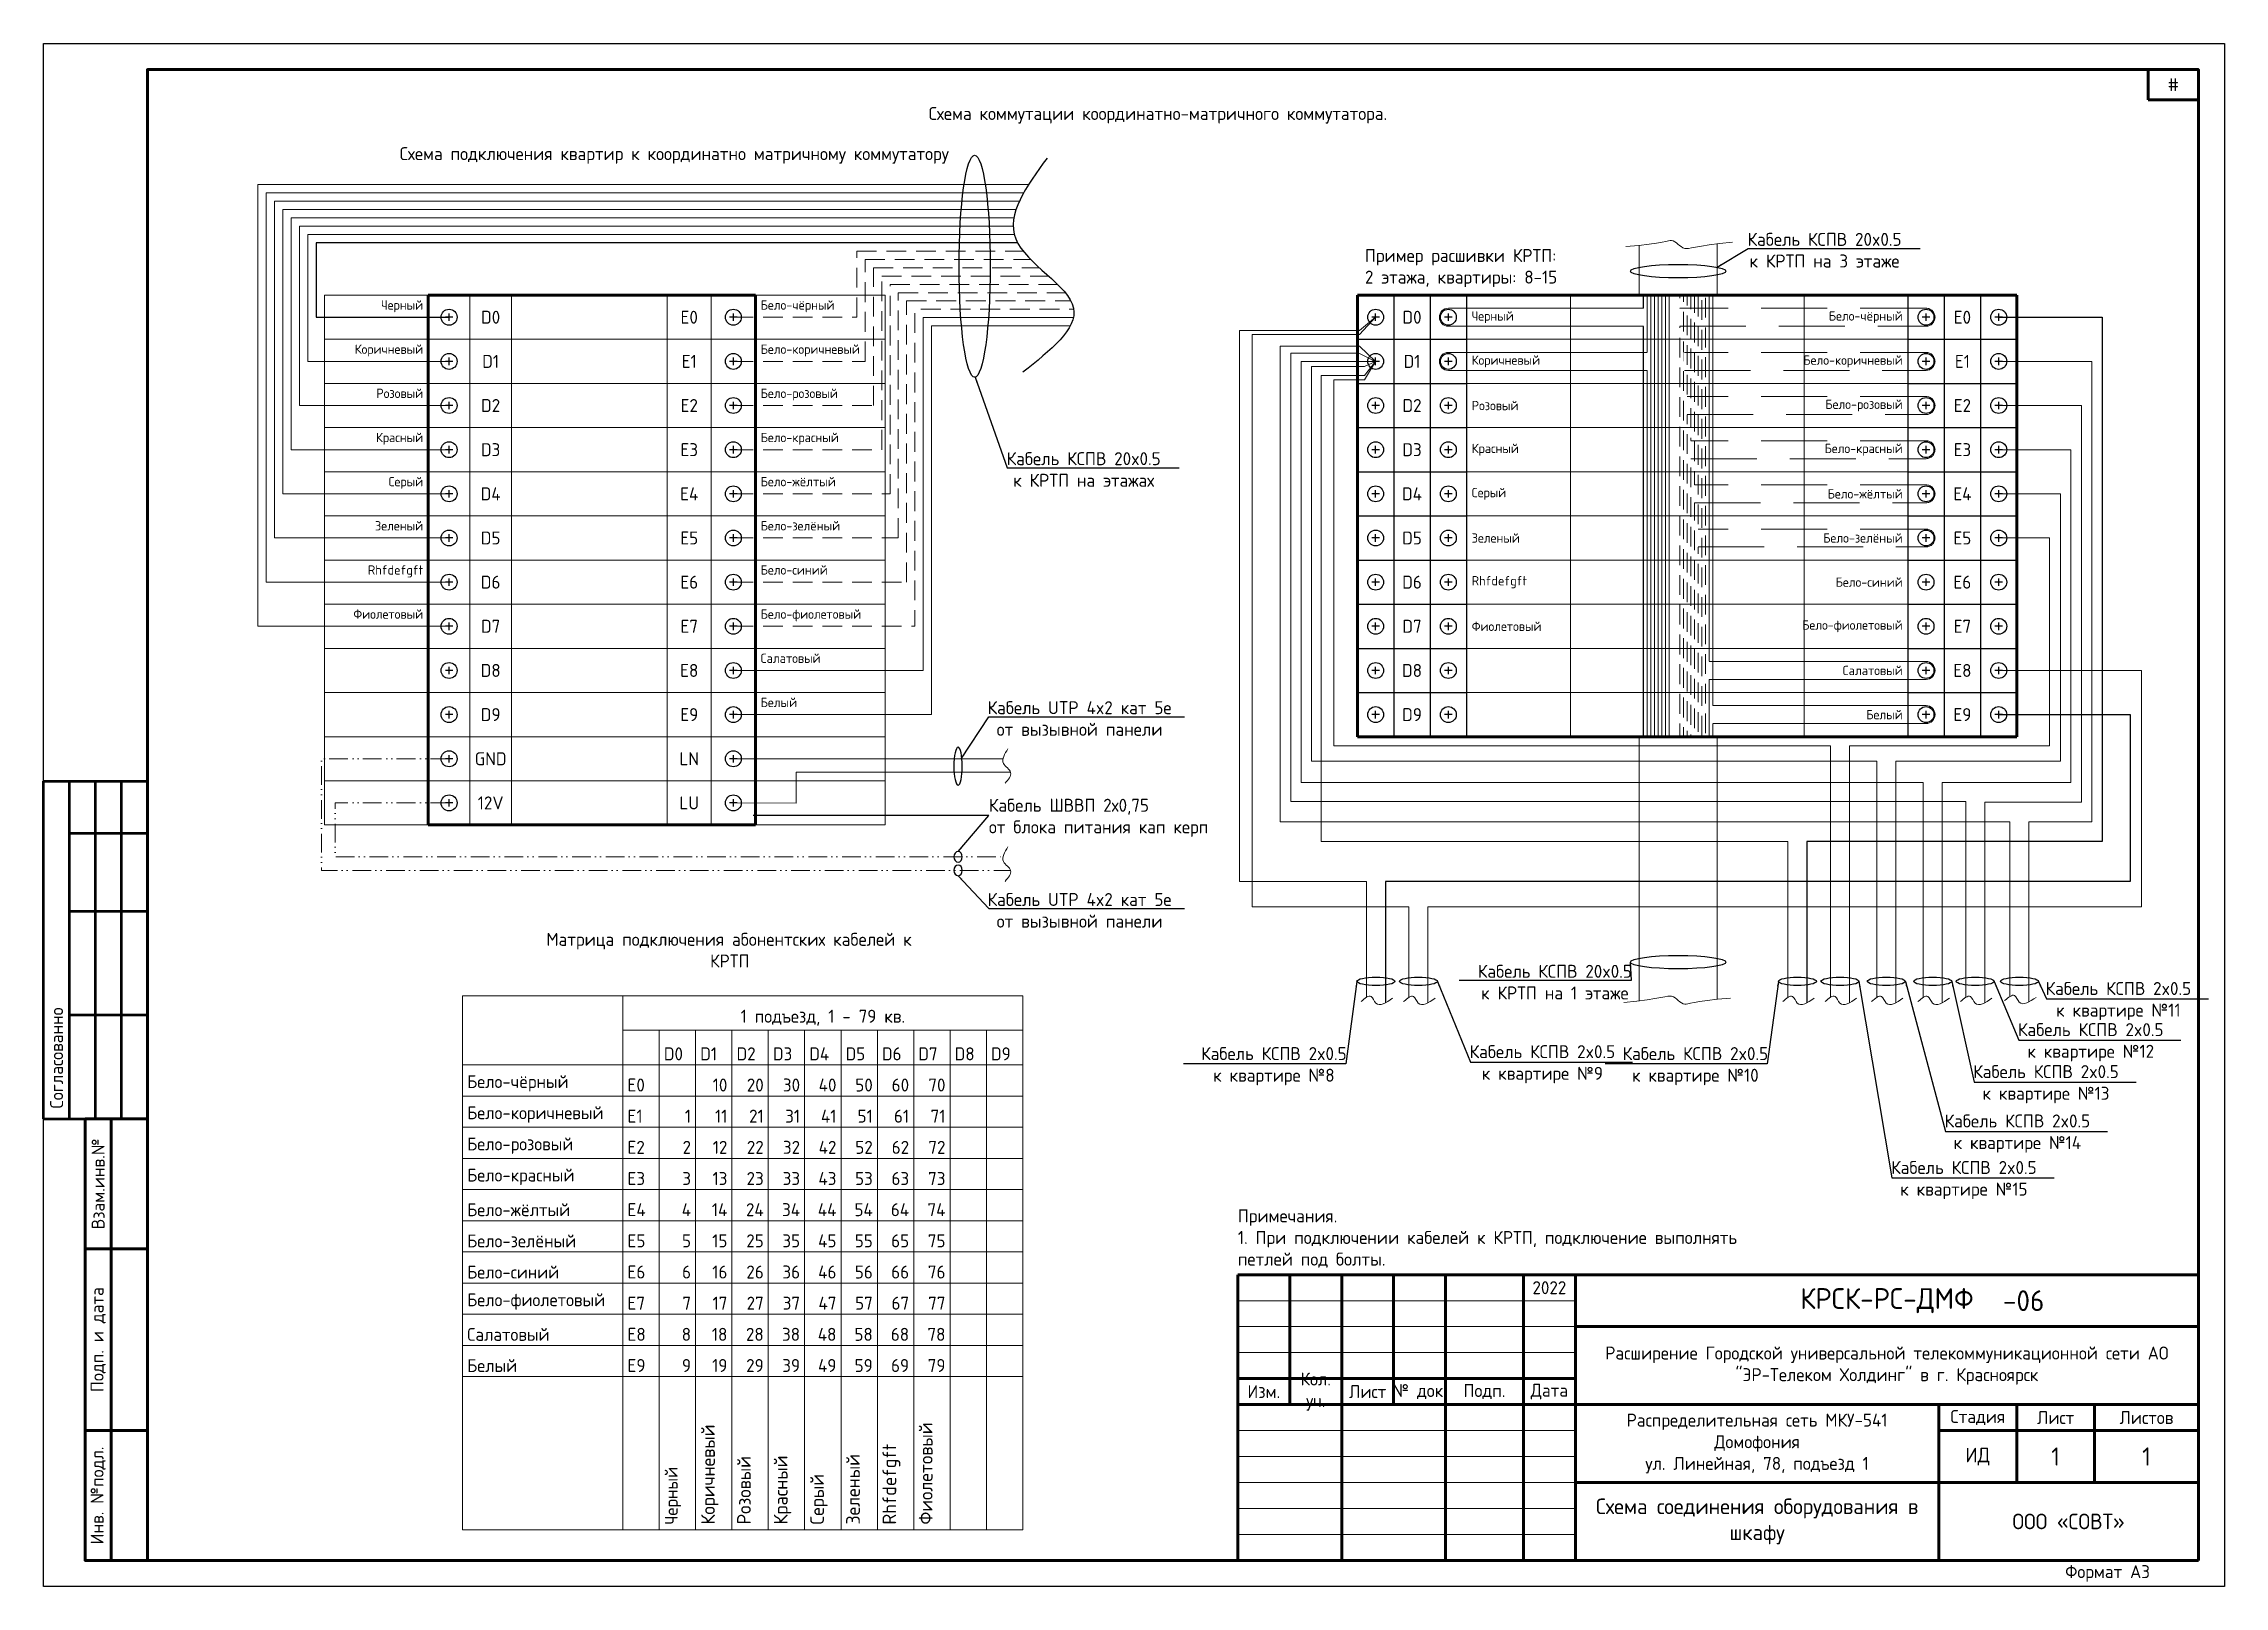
# Model space of a CAD drawing. Header units: millimetres. Extents: x -1818 to 2939, y -1518 to -220.
# Drawn here: x 2309.3 to 2729.3, y -516.9 to -219.9 of the extents above; entities that cross this region are included whole.
import ezdxf
from ezdxf import colors
from ezdxf.entities.mleader import LeaderData, LeaderLine
from ezdxf.math import Vec2, Vec3

# ---------------------------------------------------------------- set-up
doc = ezdxf.new("R2010")
doc.units = ezdxf.units.MM
doc.linetypes.add('ACAD_ISO12W100', pattern=[21, 12, -3, 0, -3, 0, -3])
doc.linetypes.add('штриховая', pattern=[19.05, 12.7, -6.35])
doc.layers.add('(034) Оформление_0', color=7, linetype='Continuous', lineweight=9)
for name, color, linetype in [('_', 7, 'Continuous'), ('Планы', 7, 'Continuous'), ('Текст и таблицы', 7, 'Continuous')]:
    doc.layers.add(name, color=color, linetype=linetype)
doc.layers.add('ВЭ', color=7, linetype='Continuous', plot=False)
doc.styles.get("Standard").update_dxf_attribs({"font": 'GOST Common.ttf'})

msp = doc.modelspace()

# ---------------------------------------------------------------- texts
at = {"layer": '(034) Оформление_0', "lineweight": 0, "char_height": 2.5}
for s, width, insert, attachment_point in [('Схема коммутации координатно-матричного коммутатора.', 265.6966, (2523.89, -232.11), 2), ('Схема подключения квартир к координатно матричному коммутатору', 123.2092, (2377.86, -239.84), 1), ('\\pi3.40741;Матрица подключения абонентских кабелей к \\P\\pi34.93203;КРТП', 77.3641, (2402.7, -391.1), 1)]:
    msp.add_mtext_dynamic_manual_height_columns(s, width=width, gutter_width=23.82, heights=[0], dxfattribs=dict(at, insert=insert, attachment_point=attachment_point))
at = {"layer": '(034) Оформление_0', "lineweight": 0, "insert": (2539.28, -455.56), "char_height": 2.5, "width": 103.6452, "attachment_point": 7}
msp.add_mtext('Примечания.\\P1. При подключении кабелей к КРТП, подключение выполнять петлей под болты.', dxfattribs=at)
at = {"layer": '(034) Оформление_0'}
for s, insert, char_height, width, attachment_point in [('-06', (2686.63, -461.91), 4, 48.846, 4), ('1', (2714.28, -491.91), 3.5, 20, 5), ('Схема соединения оборудования в шкафу', (2639.28, -504.41), 3, 70, 5)]:
    msp.add_mtext(s, dxfattribs=dict(at, insert=insert, char_height=char_height, width=width, attachment_point=attachment_point))

# ---------------------------------------------------------------- blocks, each defined once
blk = doc.blocks.new('*T272')
at = {"layer": '(034) Оформление_0', "lineweight": 60, "transparency": 16777216}
for p, q in [((0, 0), (185, 0)), ((0, 0), (0, -55)), ((10, 0), (10, -25)), ((20, 0), (20, -55)), ((30, 0), (30, -25)), ((40, 0), (40, -55)), ((55, 0), (55, -55)), ((65, 0), (65, -55)), ((185, 0), (185, -55)), ((65, -10), (185, -10)), ((0, -20), (65, -20)), ((0, -25), (185, -25)), ((135, -25), (135, -55)), ((150, -25), (150, -40)), ((165, -25), (165, -40)), ((135, -30), (185, -30)), ((65, -40), (185, -40)), ((0, -55), (185, -55))]:
    blk.add_line(p, q, dxfattribs=at)
at = {"layer": '(034) Оформление_0', "transparency": 16777216}
for p, q in [((0, -5), (65, -5)), ((0, -10), (65, -10)), ((0, -15), (65, -15)), ((0, -30), (65, -30)), ((0, -35), (65, -35)), ((0, -40), (65, -40)), ((0, -45), (65, -45)), ((0, -50), (65, -50))]:
    blk.add_line(p, q, dxfattribs=at)
at = {"layer": '(034) Оформление_0', "color": 0, "lineweight": 60, "transparency": 16777216, "attachment_point": 5}
for s, insert, char_height, width in [('2022', (60, -2.5), 2.5, 10), ('{\\fGOST Common|b0|i0|c0;КРСК-РС-ДМФ', (125, -5), 4, 120), ('{\\fGOST Common|b0|i0|c0;Расширение Городской универсальной телекоммуникационной сети АО "ЭР-Телеком Холдинг" в г. Красноярск', (125, -17.5), 2.5, 120), ('Кол. уч.', (15, -22.5), 2.5, 10), ('Дата', (60, -22.5), 2.5, 10), ('Изм.', (5, -22.5), 2.5, 10), ('Лист', (25, -22.5), 2.5, 10), ('№ док.', (35, -22.5), 2.5, 10), ('Подп.', (47.5, -22.5), 2.5, 15), ('{\\fGOST Common|b0|i0|c0;Распределительная сеть МКУ-541^JДомофония^Jул. Линейная, 78, подъезд 1', (100, -32.5), 2.5, 70), ('Стадия', (142.5, -27.5), 2.5, 15), ('Лист', (157.5, -27.5), 2.5, 15), ('Листов', (175, -27.5), 2.5, 20), ('ИД', (142.5, -35), 2.822, 15), ('1', (157.5, -35), 3.5, 15), ('{\\fGOST Common|b0|i0|c0;ООО «СОВТ»', (160, -47.5), 3, 50)]:
    blk.add_mtext(s, dxfattribs=dict(at, insert=insert, char_height=char_height, width=width))
blk = doc.blocks.new('*U271')
blk.add_blockref('*T272', (-185, 55))
blk = doc.blocks.new('*T209')
at = {"layer": '(034) Оформление_0', "color": 0, "lineweight": 50, "transparency": 16777216}
for p, q in [((0, 0), (0, 65)), ((0, 65), (20, 65)), ((5, 0), (5, 65)), ((10, 0), (10, 65)), ((15, 0), (15, 65)), ((20, 0), (20, 65)), ((5, 55), (20, 55)), ((5, 40), (20, 40)), ((5, 20), (20, 20)), ((0, 0), (20, 0))]:
    blk.add_line(p, q, dxfattribs=at)
at = {"layer": '(034) Оформление_0', "color": 0, "transparency": 16777216, "insert": (2.5, 2), "char_height": 2.5, "width": 61, "attachment_point": 4, "rotation": 90}
blk.add_mtext('Согласованно', dxfattribs=at)
blk = doc.blocks.new('*T210')
at = {"lineweight": 60, "transparency": 16777216}
for p, q in [((0, 0), (9.69, 0)), ((0, 0), (0, -5.814)), ((9.69, 0), (9.69, -5.814)), ((0, -5.814), (9.69, -5.814))]:
    blk.add_line(p, q, dxfattribs=at)
at = {"color": 0, "transparency": 16777216, "insert": (4.845, -2.907), "char_height": 2.5, "width": 9.69, "attachment_point": 5}
blk.add_mtext('#', dxfattribs=at)
blk = doc.blocks.new('*U208')
at = {"layer": '(034) Оформление_0', "lineweight": 60}
for p, q in [((13, 5), (13, 90)), ((20, 65), (8, 65)), ((20, 30), (8, 30))]:
    blk.add_line(p, q, dxfattribs=at)
at = {"layer": '(034) Оформление_0'}
blk.add_lwpolyline([(420, 297), (0, 297), (0, 0), (420, 0)], close=True, dxfattribs=at)
at = {"layer": '(034) Оформление_0', "lineweight": 60}
for points in [[(415, 5), (415, 292), (20, 292), (20, 5)], [(20, 90), (8, 90), (8, 5), (20, 5)]]:
    blk.add_lwpolyline(points, close=True, dxfattribs=at)
for name, p in [('*T210', (405.31, 292)), ('*T209', (0, 90)), ('*U271', (415, 5))]:
    blk.add_blockref(name, p)
at = {"layer": '(034) Оформление_0', "char_height": 2.5, "attachment_point": 5, "rotation": 90}
for s, insert in [('Взам.инв.№', (10.5, 77.5)), ('Подп. и дата', (10.5, 47.5)), ('Инв. №подл.', (10.5, 17.5))]:
    blk.add_mtext(s, dxfattribs=dict(at, insert=insert))
at = {"insert": (397.5, 2.5), "char_height": 2.5, "width": 35, "attachment_point": 5}
blk.add_mtext('Формат А3', dxfattribs=at)
blk = doc.blocks.new('Клема')
at = {"layer": 'Текст и таблицы'}
for p, q in [((0.72, 0), (-0.72, 0)), ((0, -0.72), (0, 0.72))]:
    blk.add_line(p, q, dxfattribs=at)
blk.add_circle((0, 0), 1.53, dxfattribs=at)
blk = doc.blocks.new('*T277')
at = {"layer": '(034) Оформление_0', "lineweight": 60, "transparency": 16777216}
for p, q in [((20, 0), (83, 0)), ((20, 0), (20, -102)), ((83, 0), (83, -102)), ((20, -102), (83, -102))]:
    blk.add_line(p, q, dxfattribs=at)
at = {"layer": '(034) Оформление_0', "lineweight": 9, "transparency": 16777216}
for p, q in [((28, 0), (28, -102)), ((36, 0), (36, -102)), ((66, 0), (66, -102)), ((74.5, 0), (74.5, -102)), ((20, -8.5), (83, -8.5)), ((20, -17), (83, -17)), ((20, -25.5), (83, -25.5)), ((20, -34), (83, -34)), ((20, -42.5), (83, -42.5)), ((20, -51), (83, -51)), ((20, -59.5), (83, -59.5)), ((20, -68), (83, -68)), ((20, -76.5), (83, -76.5)), ((20, -85), (83, -85)), ((20, -93.5), (83, -93.5))]:
    blk.add_line(p, q, dxfattribs=at)
at = {"layer": 'Defpoints', "color": 8, "linetype": 'ByBlock', "lineweight": 0, "transparency": 16777216}
for p, q in [((0, 0), (20, 0)), ((0, 0), (0, -102)), ((83, 0), (108, 0)), ((108, 0), (108, -102)), ((0, -8.5), (20, -8.5)), ((83, -8.5), (108, -8.5)), ((0, -17), (20, -17)), ((83, -17), (108, -17)), ((0, -25.5), (20, -25.5)), ((83, -25.5), (108, -25.5)), ((0, -34), (20, -34)), ((83, -34), (108, -34)), ((0, -42.5), (20, -42.5)), ((83, -42.5), (108, -42.5)), ((0, -51), (20, -51)), ((83, -51), (108, -51)), ((0, -59.5), (20, -59.5)), ((83, -59.5), (108, -59.5)), ((0, -68), (20, -68)), ((83, -68), (108, -68)), ((0, -76.5), (20, -76.5)), ((83, -76.5), (108, -76.5)), ((0, -85), (20, -85)), ((83, -85), (108, -85)), ((0, -93.5), (20, -93.5)), ((83, -93.5), (108, -93.5)), ((0, -102), (20, -102)), ((83, -102), (108, -102))]:
    blk.add_line(p, q, dxfattribs=at)
at = {"layer": '(034) Оформление_0', "color": 0, "transparency": 16777216}
for p in [(24, -4.25), (78.75, -4.25), (24, -12.75), (78.75, -12.75), (24, -21.25), (78.75, -21.25), (24, -29.75), (78.75, -29.75), (24, -38.25), (78.75, -38.25), (24, -46.75), (78.75, -46.75), (24, -55.25), (78.75, -55.25), (24, -63.75), (78.75, -63.75), (24, -72.25), (78.75, -72.25), (24, -80.75), (78.75, -80.75), (24, -89.25), (78.75, -89.25), (24, -97.75), (78.75, -97.75)]:
    blk.add_blockref('Клема', p, dxfattribs=at)
for s, insert, char_height, width, attachment_point in [('{\\fGOST Common|b0|i0|c0;Черный', (19, -1), 1.8, 18, 3), ('D0', (32, -4.25), 2.5, 8, 5), ('E0', (70.25, -4.25), 2.5, 8.5, 5), ('{\\fGOST Common|b0|i0|c0;Бело-чёрный', (84, -1), 1.8, 23, 1), ('{\\fGOST Common|b0|i0|c0;Коричневый', (19, -9.5), 1.8, 18, 3), ('D1', (32, -12.75), 2.5, 8, 5), ('E1', (70.25, -12.75), 2.5, 8.5, 5), ('{\\fGOST Common|b0|i0|c0;Бело-коричневый', (84, -9.5), 1.8, 23, 1), ('{\\fGOST Common|b0|i0|c0;Розовый', (19, -18), 1.8, 18, 3), ('D2', (32, -21.25), 2.5, 8, 5), ('E2', (70.25, -21.25), 2.5, 8.5, 5), ('{\\fGOST Common|b0|i0|c0;Бело-розовый', (84, -18), 1.8, 23, 1), ('{\\fGOST Common|b0|i0|c0;Красный', (19, -26.5), 1.8, 18, 3), ('D3', (32, -29.75), 2.5, 8, 5), ('E3', (70.25, -29.75), 2.5, 8.5, 5), ('{\\fGOST Common|b0|i0|c0;Бело-красный', (84, -26.5), 1.8, 23, 1), ('{\\fGOST Common|b0|i0|c0;Серый', (19, -35), 1.8, 18, 3), ('D4', (32, -38.25), 2.5, 8, 5), ('E4', (70.25, -38.25), 2.5, 8.5, 5), ('{\\fGOST Common|b0|i0|c0;Бело-жёлтый', (84, -35), 1.8, 23, 1), ('{\\fGOST Common|b0|i0|c0;Зеленый', (19, -43.5), 1.8, 18, 3), ('D5', (32, -46.75), 2.5, 8, 5), ('E5', (70.25, -46.75), 2.5, 8.5, 5), ('{\\fGOST Common|b0|i0|c0;Бело-зелёный', (84, -43.5), 1.8, 23, 1), ('{\\fGOST Common|b0|i0|c0;Rhfdefgft', (19, -52), 1.8, 18, 3), ('D6', (32, -55.25), 2.5, 8, 5), ('E6', (70.25, -55.25), 2.5, 8.5, 5), ('{\\fGOST Common|b0|i0|c0;Бело-синий', (84, -52), 1.8, 23, 1), ('{\\fGOST Common|b0|i0|c0;Фиолетовый', (19, -60.5), 1.8, 18, 3), ('D7', (32, -63.75), 2.5, 8, 5), ('E7', (70.25, -63.75), 2.5, 8.5, 5), ('{\\fGOST Common|b0|i0|c0;Бело-фиолетовый', (84, -60.5), 1.8, 23, 1), ('{\\fGOST Common|b0|i0|c0;', (19, -69), 1.8, 18, 3), ('D8', (32, -72.25), 2.5, 8, 5), ('E8', (70.25, -72.25), 2.5, 8.5, 5), ('{\\fGOST Common|b0|i0|c0;Салатовый', (84, -69), 1.8, 23, 1), ('{\\fGOST Common|b0|i0|c0;', (19, -77.5), 1.8, 18, 3), ('D9', (32, -80.75), 2.5, 8, 5), ('E9', (70.25, -80.75), 2.5, 8.5, 5), ('{\\fGOST Common|b0|i0|c0;Белый', (84, -77.5), 1.8, 23, 1), ('GND', (32, -89.25), 2.5, 8, 5), ('LN', (70.25, -89.25), 2.5, 8.5, 5), ('12V', (32, -97.75), 2.5, 8, 5), ('LU', (70.25, -97.75), 2.5, 8.5, 5)]:
    blk.add_mtext(s, dxfattribs=dict(at, insert=insert, char_height=char_height, width=width, attachment_point=attachment_point))
blk = doc.blocks.new('*T278')
at = {"layer": '(034) Оформление_0', "lineweight": 9, "transparency": 16777216}
for p, q in [((0, 0), (30.87, 0)), ((0, 0), (0, -102.8)), ((107.87, 0), (107.87, -102.8)), ((30.87, -6.65), (30.87, -13.3)), ((37.87, -6.65), (107.87, -6.65)), ((51.87, -6.65), (51.87, -102.8)), ((58.87, -6.65), (58.87, -102.8)), ((65.87, -6.65), (65.87, -102.8)), ((72.87, -6.65), (72.87, -102.8)), ((79.87, -6.65), (79.87, -102.8)), ((86.87, -6.65), (86.87, -102.8)), ((93.87, -6.65), (93.87, -102.8)), ((100.87, -6.65), (100.87, -102.8)), ((0, -13.3), (30.87, -13.3)), ((37.87, -13.3), (107.87, -13.3)), ((44.87, -13.3), (44.87, -102.8)), ((0, -19.3), (30.87, -19.3)), ((93.87, -19.3), (107.87, -19.3)), ((0, -25.3), (37.87, -25.3)), ((93.87, -25.3), (107.87, -25.3)), ((0, -31.3), (30.87, -31.3)), ((93.87, -31.3), (107.87, -31.3)), ((0, -37.3), (37.87, -37.3)), ((93.87, -37.3), (107.87, -37.3)), ((0, -43.3), (30.87, -43.3)), ((93.87, -43.3), (107.87, -43.3)), ((0, -49.3), (37.87, -49.3)), ((93.87, -49.3), (107.87, -49.3)), ((0, -55.3), (30.87, -55.3)), ((93.87, -55.3), (107.87, -55.3)), ((0, -61.3), (37.87, -61.3)), ((93.87, -61.3), (107.87, -61.3)), ((0, -67.3), (30.87, -67.3)), ((93.87, -67.3), (107.87, -67.3)), ((0, -73.3), (44.87, -73.3)), ((30.87, -73.3), (30.87, -102.8)), ((37.87, -73.3), (37.87, -102.8)), ((93.87, -73.3), (107.87, -73.3)), ((0, -102.8), (107.87, -102.8))]:
    blk.add_line(p, q, dxfattribs=at)
at = {"layer": '(034) Оформление_0', "lineweight": 15, "transparency": 16777216}
for p, q in [((30.87, 0), (107.87, 0)), ((30.87, 0), (30.87, -6.65)), ((30.87, -6.65), (37.87, -6.65)), ((37.87, -6.65), (37.87, -73.3)), ((44.87, -6.65), (44.87, -13.3)), ((30.87, -13.3), (37.87, -13.3)), ((30.87, -13.3), (30.87, -73.3)), ((30.87, -19.3), (93.87, -19.3)), ((37.87, -25.3), (93.87, -25.3)), ((30.87, -31.3), (93.87, -31.3)), ((37.87, -37.3), (93.87, -37.3)), ((30.87, -43.3), (93.87, -43.3)), ((37.87, -49.3), (93.87, -49.3)), ((30.87, -55.3), (93.87, -55.3)), ((37.87, -61.3), (93.87, -61.3)), ((30.87, -67.3), (93.87, -67.3)), ((44.87, -73.3), (93.87, -73.3))]:
    blk.add_line(p, q, dxfattribs=at)
at = {"layer": '(034) Оформление_0', "transparency": 16777216, "char_height": 2.5}
for s, insert, width, attachment_point in [('1 подъезд, 1 - 79 кв.', (69.37, -5.77), 75.2452, 8), ('D0', (38.75, -12.43), 5.2452, 7), ('D1', (45.75, -12.43), 5.2452, 7), ('D2', (52.75, -12.43), 5.2452, 7), ('D3', (59.75, -12.43), 5.2452, 7), ('D4', (66.75, -12.43), 5.2452, 7), ('D5', (73.75, -12.43), 5.2452, 7), ('D6', (80.75, -12.43), 5.2452, 7), ('D7', (87.75, -12.43), 5.2452, 7), ('D8', (94.75, -12.43), 5.2452, 7), ('D9', (101.75, -12.43), 5.2452, 7), ('E0', (31.75, -18.43), 5.2452, 7), ('10', (50.99, -18.43), 5.2452, 9), ('20', (57.99, -18.43), 5.2452, 9), ('30', (64.99, -18.43), 5.2452, 9), ('40', (71.99, -18.43), 5.2452, 9), ('50', (78.99, -18.43), 5.2452, 9), ('60', (85.99, -18.43), 5.2452, 9), ('70', (92.99, -18.43), 5.2452, 9), ('E1', (31.75, -24.43), 5.2452, 7), ('1', (43.99, -24.43), 5.2452, 9), ('11', (50.99, -24.43), 5.2452, 9), ('21', (57.99, -24.43), 5.2452, 9), ('31', (64.99, -24.43), 5.2452, 9), ('41', (71.99, -24.43), 5.2452, 9), ('51', (78.99, -24.43), 5.2452, 9), ('61', (85.99, -24.43), 5.2452, 9), ('71', (92.99, -24.43), 5.2452, 9), ('E2', (31.75, -30.43), 5.2452, 7), ('2', (43.99, -30.43), 5.2452, 9), ('12', (50.99, -30.43), 5.2452, 9), ('22', (57.99, -30.43), 5.2452, 9), ('32', (64.99, -30.43), 5.2452, 9), ('42', (71.99, -30.43), 5.2452, 9), ('52', (78.99, -30.43), 5.2452, 9), ('62', (85.99, -30.43), 5.2452, 9), ('72', (92.99, -30.43), 5.2452, 9), ('E3', (31.75, -36.43), 5.2452, 7), ('3', (43.99, -36.43), 5.2452, 9), ('13', (50.99, -36.43), 5.2452, 9), ('23', (57.99, -36.43), 5.2452, 9), ('33', (64.99, -36.43), 5.2452, 9), ('43', (71.99, -36.43), 5.2452, 9), ('53', (78.99, -36.43), 5.2452, 9), ('63', (85.99, -36.43), 5.2452, 9), ('73', (92.99, -36.43), 5.2452, 9), ('E4', (31.75, -42.43), 5.2452, 7), ('4', (43.99, -42.43), 5.2452, 9), ('14', (50.99, -42.43), 5.2452, 9), ('24', (57.99, -42.43), 5.2452, 9), ('34', (64.99, -42.43), 5.2452, 9), ('44', (71.99, -42.43), 5.2452, 9), ('54', (78.99, -42.43), 5.2452, 9), ('64', (85.99, -42.43), 5.2452, 9), ('74', (92.99, -42.43), 5.2452, 9), ('E5', (31.75, -48.43), 5.2452, 7), ('5', (43.99, -48.43), 5.2452, 9), ('15', (50.99, -48.43), 5.2452, 9), ('25', (57.99, -48.43), 5.2452, 9), ('35', (64.99, -48.43), 5.2452, 9), ('45', (71.99, -48.43), 5.2452, 9), ('55', (78.99, -48.43), 5.2452, 9), ('65', (85.99, -48.43), 5.2452, 9), ('75', (92.99, -48.43), 5.2452, 9), ('E6', (31.75, -54.43), 5.2452, 7), ('6', (43.99, -54.43), 5.2452, 9), ('16', (50.99, -54.43), 5.2452, 9), ('26', (57.99, -54.43), 5.2452, 9), ('36', (64.99, -54.43), 5.2452, 9), ('46', (71.99, -54.43), 5.2452, 9), ('56', (78.99, -54.43), 5.2452, 9), ('66', (85.99, -54.43), 5.2452, 9), ('76', (92.99, -54.43), 5.2452, 9), ('E7', (31.75, -60.43), 5.2452, 7), ('7', (43.99, -60.43), 5.2452, 9), ('17', (50.99, -60.43), 5.2452, 9), ('27', (57.99, -60.43), 5.2452, 9), ('37', (64.99, -60.43), 5.2452, 9), ('47', (71.99, -60.43), 5.2452, 9), ('57', (78.99, -60.43), 5.2452, 9), ('67', (85.99, -60.43), 5.2452, 9), ('77', (92.99, -60.43), 5.2452, 9), ('E8', (31.75, -66.43), 5.2452, 7), ('8', (43.99, -66.43), 5.2452, 9), ('18', (50.99, -66.43), 5.2452, 9), ('28', (57.99, -66.43), 5.2452, 9), ('38', (64.99, -66.43), 5.2452, 9), ('48', (71.99, -66.43), 5.2452, 9), ('58', (78.99, -66.43), 5.2452, 9), ('68', (85.99, -66.43), 5.2452, 9), ('78', (92.99, -66.43), 5.2452, 9), ('E9', (31.75, -72.43), 5.2452, 7), ('9', (43.99, -72.43), 5.2452, 9), ('19', (50.99, -72.43), 5.2452, 9), ('29', (57.99, -72.43), 5.2452, 9), ('39', (64.99, -72.43), 5.2452, 9), ('49', (71.99, -72.43), 5.2452, 9), ('59', (78.99, -72.43), 5.2452, 9), ('69', (85.99, -72.43), 5.2452, 9), ('79', (92.99, -72.43), 5.2452, 9)]:
    blk.add_mtext(s, dxfattribs=dict(at, insert=insert, width=width, attachment_point=attachment_point))
at = {"layer": '(034) Оформление_0', "color": 0, "transparency": 16777216, "char_height": 2.4694, "width": 29.1168, "attachment_point": 7}
for s, insert in [('{\\fGOST Common|b0|i0|c0;Бело-чёрный', (0.88, -18.43)), ('{\\fGOST Common|b0|i0|c0;Бело-коричневый', (0.88, -24.43)), ('{\\fGOST Common|b0|i0|c0;Бело-розовый', (0.88, -30.43)), ('{\\fGOST Common|b0|i0|c0;Бело-красный', (0.88, -36.43)), ('{\\fGOST Common|b0|i0|c0;Бело-жёлтый', (0.88, -42.43)), ('{\\fGOST Common|b0|i0|c0;Бело-зелёный', (0.88, -48.43)), ('{\\fGOST Common|b0|i0|c0;Бело-синий', (0.88, -54.43)), ('{\\fGOST Common|b0|i0|c0;Бело-фиолетовый', (0.88, -60.43)), ('{\\fGOST Common|b0|i0|c0;Салатовый', (0.88, -66.43)), ('{\\fGOST Common|b0|i0|c0;Белый', (0.88, -72.43))]:
    blk.add_mtext(s, dxfattribs=dict(at, insert=insert))
at = {"layer": '(034) Оформление_0', "color": 0, "transparency": 16777216, "width": 27.5016, "attachment_point": 7, "rotation": 90}
for s, insert, char_height in [('{\\fGOST Common|b0|i0|c0;Коричневый', (49.29, -101.8), 2.6323), ('{\\fGOST Common|b0|i0|c0;Фиолетовый', (90.5, -101.8), 2.6323), ('{\\fGOST Common|b0|i0|c0;Rhfdefgft', (84.29, -101.8), 2.6323), ('{\\fGOST Common|b0|i0|c0;Черный', (42.08, -101.8), 2.4694), ('{\\fGOST Common|b0|i0|c0;Розовый', (55.5, -101.8), 2.6323), ('{\\fGOST Common|b0|i0|c0;Красный', (63.29, -101.8), 2.6323), ('{\\fGOST Common|b0|i0|c0;Серый', (70.29, -101.8), 2.6323), ('{\\fGOST Common|b0|i0|c0;Зеленый', (76.5, -101.8), 2.6323), ('{\\fGOST Common|b0|i0|c0;', (97.5, -101.8), 2.6323), ('{\\fGOST Common|b0|i0|c0;', (104.5, -101.8), 2.6323)]:
    blk.add_mtext(s, dxfattribs=dict(at, insert=insert, char_height=char_height))
blk = doc.blocks.new('*U157')
blk.add_wipeout([(-46.28, 1.73), (-46.77, 1.73), (-46.77, -1.73), (-46.28, -1.73)])
at = {"layer": '(034) Оформление_0', "color": 0, "linetype": 'ByBlock', "lineweight": -2}
blk.add_lwpolyline([(-46.52, -1.73), (0, -1.73, 1), (0, 1.73), (-46.52, 1.73)], format="xyb", dxfattribs=at)
blk = doc.blocks.new('*U224')
blk.add_wipeout([(-45.75, 1.73), (-46.23, 1.73), (-46.23, -1.73), (-45.75, -1.73)])
at = {"layer": '(034) Оформление_0', "color": 0, "linetype": 'ByBlock', "lineweight": -2}
blk.add_lwpolyline([(-45.99, -1.73), (0, -1.73, 1), (0, 1.73), (-45.99, 1.73)], format="xyb", dxfattribs=at)
blk = doc.blocks.new('*U225')
blk.add_wipeout([(-45.05, 1.73), (-45.53, 1.73), (-45.53, -1.73), (-45.05, -1.73)])
at = {"layer": '(034) Оформление_0', "color": 0, "linetype": 'ByBlock', "lineweight": -2}
blk.add_lwpolyline([(-45.29, -1.73), (0, -1.73, 1), (0, 1.73), (-45.29, 1.73)], format="xyb", dxfattribs=at)
blk = doc.blocks.new('*U226')
blk.add_wipeout([(-44.35, 1.73), (-44.83, 1.73), (-44.83, -1.73), (-44.35, -1.73)])
at = {"layer": '(034) Оформление_0', "color": 0, "linetype": 'ByBlock', "lineweight": -2}
blk.add_lwpolyline([(-44.59, -1.73), (0, -1.73, 1), (0, 1.73), (-44.59, 1.73)], format="xyb", dxfattribs=at)
blk = doc.blocks.new('*U227')
blk.add_wipeout([(-43.64, 1.73), (-44.13, 1.73), (-44.13, -1.73), (-43.64, -1.73)])
at = {"layer": '(034) Оформление_0', "color": 0, "linetype": 'ByBlock', "lineweight": -2}
blk.add_lwpolyline([(-43.89, -1.73), (0, -1.73, 1), (0, 1.73), (-43.89, 1.73)], format="xyb", dxfattribs=at)
blk = doc.blocks.new('*U154')
blk.add_wipeout([(37.35, 1.73), (37.84, 1.73), (37.84, -1.73), (37.35, -1.73)])
at = {"layer": '(034) Оформление_0', "color": 0, "linetype": 'ByBlock', "lineweight": -2}
blk.add_lwpolyline([(37.6, -1.73), (0, -1.73, -1), (0, 1.73), (37.6, 1.73)], format="xyb", dxfattribs=at)
blk = doc.blocks.new('*T279')
at = {"layer": '(034) Оформление_0', "lineweight": 60, "transparency": 16777216}
for p, q in [((0, 0), (127, 0)), ((0, 0), (0, -85)), ((127, 0), (127, -85)), ((0, -85), (127, -85))]:
    blk.add_line(p, q, dxfattribs=at)
at = {"layer": '(034) Оформление_0', "lineweight": -2, "transparency": 16777216}
for p, q in [((7, 0), (7, -85)), ((14, 0), (14, -85)), ((21, 0), (21, -85)), ((106, 0), (106, -85)), ((113, 0), (113, -85)), ((120, 0), (120, -85)), ((0, -8.5), (21, -8.5)), ((106, -8.5), (127, -8.5)), ((0, -17), (21, -17)), ((106, -17), (127, -17)), ((0, -25.5), (21, -25.5)), ((106, -25.5), (127, -25.5)), ((0, -34), (21, -34)), ((106, -34), (127, -34)), ((0, -42.5), (21, -42.5)), ((106, -42.5), (127, -42.5)), ((0, -51), (21, -51)), ((106, -51), (127, -51)), ((0, -59.5), (21, -59.5)), ((106, -59.5), (127, -59.5)), ((0, -68), (21, -68)), ((106, -68), (127, -68)), ((0, -76.5), (21, -76.5)), ((106, -76.5), (127, -76.5))]:
    blk.add_line(p, q, dxfattribs=at)
at = {"layer": 'Defpoints', "color": 8, "linetype": 'ByBlock', "lineweight": 0, "transparency": 16777216}
for p, q in [((41, 0), (41, -85)), ((86, 0), (86, -85)), ((21, -8.5), (106, -8.5)), ((21, -17), (106, -17)), ((21, -25.5), (106, -25.5)), ((21, -34), (106, -34)), ((21, -42.5), (106, -42.5)), ((21, -51), (106, -51)), ((21, -59.5), (106, -59.5)), ((21, -68), (106, -68)), ((21, -76.5), (106, -76.5))]:
    blk.add_line(p, q, dxfattribs=at)
at = {"layer": '(034) Оформление_0', "color": 0, "transparency": 16777216}
for p in [(3.5, -4.25), (17.5, -4.25), (109.5, -4.25), (123.5, -4.25), (3.5, -12.75), (17.5, -12.75), (109.5, -12.75), (123.5, -12.75), (3.5, -21.25), (17.5, -21.25), (109.5, -21.25), (123.5, -21.25), (3.5, -29.75), (17.5, -29.75), (109.5, -29.75), (123.5, -29.75), (3.5, -38.25), (17.5, -38.25), (109.5, -38.25), (123.5, -38.25), (3.5, -46.75), (17.5, -46.75), (109.5, -46.75), (123.5, -46.75), (3.5, -55.25), (17.5, -55.25), (109.5, -55.25), (123.5, -55.25), (3.5, -63.75), (17.5, -63.75), (109.5, -63.75), (123.5, -63.75), (3.5, -72.25), (17.5, -72.25), (109.5, -72.25), (123.5, -72.25), (3.5, -80.75), (17.5, -80.75), (109.5, -80.75), (123.5, -80.75)]:
    blk.add_blockref('Клема', p, dxfattribs=at)
for s, insert, char_height, width, attachment_point in [('D0', (10.5, -4.25), 2.5, 7, 5), ('{\\fGOST Common|b0|i0|c0;Черный', (22, -4.25), 1.8, 18, 4), ('{\\fGOST Common|b0|i0|c0;Бело-чёрный', (105, -4.25), 1.8, 18, 6), ('E0', (116.5, -4.25), 2.5, 7, 5), ('D1', (10.5, -12.75), 2.5, 7, 5), ('{\\fGOST Common|b0|i0|c0;Коричневый', (22, -12.75), 1.8, 18, 4), ('{\\fGOST Common|b0|i0|c0;Бело-коричневый', (105, -12.75), 1.8, 18, 6), ('E1', (116.5, -12.75), 2.5, 7, 5), ('D2', (10.5, -21.25), 2.5, 7, 5), ('{\\fGOST Common|b0|i0|c0;Розовый', (22, -21.25), 1.8, 18, 4), ('{\\fGOST Common|b0|i0|c0;Бело-розовый', (105, -21.25), 1.8, 18, 6), ('E2', (116.5, -21.25), 2.5, 7, 5), ('D3', (10.5, -29.75), 2.5, 7, 5), ('{\\fGOST Common|b0|i0|c0;Красный', (22, -29.75), 1.8, 18, 4), ('{\\fGOST Common|b0|i0|c0;Бело-красный', (105, -29.75), 1.8, 18, 6), ('E3', (116.5, -29.75), 2.5, 7, 5), ('D4', (10.5, -38.25), 2.5, 7, 5), ('{\\fGOST Common|b0|i0|c0;Серый', (22, -38.25), 1.8, 18, 4), ('{\\fGOST Common|b0|i0|c0;Бело-жёлтый', (105, -38.25), 1.8, 18, 6), ('E4', (116.5, -38.25), 2.5, 7, 5), ('D5', (10.5, -46.75), 2.5, 7, 5), ('{\\fGOST Common|b0|i0|c0;Зеленый', (22, -46.75), 1.8, 18, 4), ('{\\fGOST Common|b0|i0|c0;Бело-зелёный', (105, -46.75), 1.8, 18, 6), ('E5', (116.5, -46.75), 2.5, 7, 5), ('D6', (10.5, -55.25), 2.5, 7, 5), ('{\\fGOST Common|b0|i0|c0;Rhfdefgft', (22, -55.25), 1.8, 18, 4), ('{\\fGOST Common|b0|i0|c0;Бело-синий', (105, -55.25), 1.8, 18, 6), ('E6', (116.5, -55.25), 2.5, 7, 5), ('D7', (10.5, -63.75), 2.5, 7, 5), ('{\\fGOST Common|b0|i0|c0;Фиолетовый', (22, -63.75), 1.8, 18, 4), ('{\\fGOST Common|b0|i0|c0;Бело-фиолетовый', (105, -63.75), 1.8, 18, 6), ('E7', (116.5, -63.75), 2.5, 7, 5), ('D8', (10.5, -72.25), 2.5, 7, 5), ('{\\fGOST Common|b0|i0|c0;Салатовый', (105, -72.25), 1.8, 18, 6), ('E8', (116.5, -72.25), 2.5, 7, 5), ('{\\fGOST Common|b0|i0|c0;', (22, -72.25), 1.8, 18, 4), ('D9', (10.5, -80.75), 2.5, 7, 5), ('E9', (116.5, -80.75), 2.5, 7, 5), ('{\\fGOST Common|b0|i0|c0;', (22, -80.75), 1.8, 18, 4), ('{\\fGOST Common|b0|i0|c0;Белый', (105, -80.75), 1.8, 18, 6)]:
    blk.add_mtext(s, dxfattribs=dict(at, insert=insert, char_height=char_height, width=width, attachment_point=attachment_point))
blk = doc.blocks.new('*U273')
blk.add_wipeout([(38.06, 1.73), (38.54, 1.73), (38.54, -1.73), (38.06, -1.73)])
at = {"layer": '(034) Оформление_0', "color": 0, "linetype": 'ByBlock', "lineweight": -2}
blk.add_lwpolyline([(38.3, -1.73), (0, -1.73, -1), (0, 1.73), (38.3, 1.73)], format="xyb", dxfattribs=at)
blk = doc.blocks.new('*U274')
blk.add_wipeout([(-47.15, 1.73), (-47.63, 1.73), (-47.63, -1.73), (-47.15, -1.73)])
at = {"layer": '(034) Оформление_0', "color": 0, "linetype": 'ByBlock', "lineweight": -2}
blk.add_lwpolyline([(-47.39, -1.73), (0, -1.73, 1), (0, 1.73), (-47.39, 1.73)], format="xyb", dxfattribs=at)
blk = doc.blocks.new('*U275')
blk.add_wipeout([(-41.54, 1.73), (-42.03, 1.73), (-42.03, -1.73), (-41.54, -1.73)])
at = {"layer": '(034) Оформление_0', "color": 0, "linetype": 'ByBlock', "lineweight": -2}
blk.add_lwpolyline([(-41.78, -1.73), (0, -1.73, 1), (0, 1.73), (-41.78, 1.73)], format="xyb", dxfattribs=at)
blk = doc.blocks.new('*U276')
blk.add_wipeout([(-40.84, 1.73), (-41.33, 1.73), (-41.33, -1.73), (-40.84, -1.73)])
at = {"layer": '(034) Оформление_0', "color": 0, "linetype": 'ByBlock', "lineweight": -2}
blk.add_lwpolyline([(-41.08, -1.73), (0, -1.73, 1), (0, 1.73), (-41.08, 1.73)], format="xyb", dxfattribs=at)

# ---------------------------------------------------------------- linework, layer by layer
for points in [[(2617.42, -353.33), (2617.42, -252.96), (2523.37, -252.96), (2496.86, -258.25), (2361.75, -258.25), (2361.75, -272.58), (2387.37, -272.58)], [(2685.82, -349.08), (2711.12, -349.08), (2711.12, -381.21), (2567.71, -381.21), (2567.71, -404.56)]]:
    msp.add_lwpolyline(points)
at = {"layer": '_', "color": 212, "linetype": 'Continuous', "lineweight": 0, "ltscale": 0.3}
for points in [[(2622.33, -353.33), (2622.33, -248.06), (2523.37, -248.06), (2498.96, -247.05), (2350.55, -247.05), (2350.55, -332.08), (2387.37, -332.08)], [(2630.74, -246.65), (2523.37, -246.65)]]:
    msp.add_lwpolyline(points, dxfattribs=at)
at = {"layer": '_', "color": 5, "linetype": 'Continuous', "lineweight": 0, "ltscale": 0.3}
for points in [[(2630.74, -247.35), (2523.37, -247.35)], [(2621.62, -353.33), (2621.62, -248.76), (2523.37, -248.76), (2498.01, -248.65), (2352.15, -248.65), (2352.15, -323.58), (2387.37, -323.58)]]:
    msp.add_lwpolyline(points, dxfattribs=at)
at = {"layer": '_', "color": 96, "lineweight": 0, "ltscale": 0.3}
msp.add_lwpolyline([(2620.92, -353.33), (2620.92, -249.46), (2523.37, -249.46), (2497.19, -250.25), (2353.75, -250.25), (2353.75, -315.08), (2387.37, -315.08)], dxfattribs=at)
at = {"layer": '_', "color": 253, "linetype": 'Continuous', "lineweight": 0, "ltscale": 0.3}
msp.add_lwpolyline([(2620.22, -353.33), (2620.22, -250.16), (2523.37, -250.16), (2496.56, -251.85), (2355.35, -251.85), (2355.35, -306.58), (2387.37, -306.58)], dxfattribs=at)
at = {"layer": '_', "color": 1, "linetype": 'Continuous', "lineweight": 0, "ltscale": 0.3}
msp.add_lwpolyline([(2619.52, -353.33), (2619.52, -250.86), (2523.37, -250.86), (2496.15, -253.45), (2356.95, -253.45), (2356.95, -298.08), (2387.37, -298.08)], dxfattribs=at)
at = {"layer": '_', "color": 230, "linetype": 'Continuous', "lineweight": 0, "ltscale": 0.3}
msp.add_lwpolyline([(2618.82, -353.33), (2618.82, -251.56), (2523.37, -251.56), (2496.01, -255.05), (2358.55, -255.05), (2358.55, -289.58), (2387.37, -289.58)], dxfattribs=at)
at = {"layer": '_', "color": 42, "linetype": 'Continuous', "lineweight": 0, "ltscale": 0.3}
msp.add_lwpolyline([(2618.12, -353.33), (2618.12, -252.26), (2523.37, -252.26), (2496.22, -256.65), (2360.15, -256.65), (2360.15, -281.08), (2387.37, -281.08)], dxfattribs=at)
at = {"layer": '_', "linetype": 'штриховая', "lineweight": 0, "ltscale": 0.3}
msp.add_lwpolyline([(2442.12, -272.58), (2465.89, -272.58), (2465.89, -259.85), (2497.93, -259.85), (2523.37, -253.66), (2624.43, -253.66), (2624.43, -353.33)], dxfattribs=at)
at = {"layer": '_', "color": 42, "linetype": 'штриховая', "lineweight": 0, "ltscale": 0.3}
msp.add_lwpolyline([(2442.12, -281.08), (2467.49, -281.08), (2467.49, -261.45), (2499.36, -261.45), (2523.37, -254.37), (2625.13, -254.37), (2625.13, -353.33)], dxfattribs=at)
at = {"layer": '_', "color": 230, "linetype": 'штриховая', "lineweight": 0, "ltscale": 0.3}
msp.add_lwpolyline([(2442.12, -289.58), (2469.09, -289.58), (2469.09, -263.05), (2501.04, -263.05), (2523.37, -255.07), (2625.83, -255.07), (2625.83, -353.33)], dxfattribs=at)
at = {"layer": '_', "color": 1, "linetype": 'штриховая', "lineweight": 0, "ltscale": 0.3}
msp.add_lwpolyline([(2442.12, -298.08), (2470.69, -298.08), (2470.69, -264.65), (2502.81, -264.65), (2523.37, -255.77), (2626.53, -255.77), (2626.53, -353.33)], dxfattribs=at)
at = {"layer": '_', "color": 2, "linetype": 'штриховая', "lineweight": 0, "ltscale": 0.3}
msp.add_lwpolyline([(2442.12, -306.58), (2472.29, -306.58), (2472.29, -266.25), (2504.53, -266.25), (2523.37, -256.47), (2627.23, -256.47), (2627.23, -353.33)], dxfattribs=at)
at = {"layer": '_', "color": 96, "linetype": 'штриховая', "lineweight": 0, "ltscale": 0.3}
msp.add_lwpolyline([(2442.12, -315.08), (2473.89, -315.08), (2473.89, -267.85), (2506.03, -267.85), (2523.37, -257.17), (2627.93, -257.17), (2627.93, -353.33)], dxfattribs=at)
at = {"layer": '_', "color": 5, "linetype": 'штриховая', "lineweight": 0, "ltscale": 0.3}
msp.add_lwpolyline([(2442.12, -323.58), (2475.49, -323.58), (2475.49, -269.45), (2507.13, -269.45), (2523.37, -257.87), (2628.64, -257.87), (2628.64, -353.33)], dxfattribs=at)
at = {"layer": '_', "color": 212, "linetype": 'штриховая', "lineweight": 0, "ltscale": 0.3, "flags": 128}
msp.add_lwpolyline([(2442.12, -332.08), (2477.09, -332.08), (2477.09, -271.05), (2507.68, -271.05), (2523.37, -258.57), (2629.34, -258.57), (2629.34, -353.33)], dxfattribs=at)
at = {"layer": '_', "color": 3, "linetype": 'Continuous', "lineweight": 0, "ltscale": 0.3, "flags": 128}
msp.add_lwpolyline([(2442.12, -340.58), (2478.69, -340.58), (2478.69, -272.65), (2507.6, -272.65), (2523.37, -259.27), (2630.04, -259.27), (2630.04, -353.33)], dxfattribs=at)
at = {"layer": '_', "linetype": 'Continuous', "lineweight": 0, "ltscale": 0.3, "flags": 128}
for points in [[(2442.12, -349.08), (2480.29, -349.08), (2480.29, -274.25), (2506.99, -274.25), (2523.37, -259.97), (2630.74, -259.97), (2630.74, -353.33)], [(2691.64, -404.37), (2691.64, -369.73), (2703.73, -369.73), (2703.73, -281.08), (2685.82, -281.08)], [(2683.12, -404.56), (2683.12, -365.92), (2701.73, -365.92), (2701.73, -289.58), (2685.82, -289.58)], [(2674.94, -404.56), (2674.94, -362.12), (2699.73, -362.12), (2699.73, -298.08), (2685.82, -298.08)], [(2685.82, -306.58), (2697.73, -306.58), (2697.73, -358.05), (2666, -358.05), (2666, -404.56)], [(2685.13, -340.58), (2713.31, -340.58), (2713.31, -386.08), (2575.89, -386.08), (2575.89, -404.56)], [(2442.12, -357.58), (2494.05, -357.58)], [(2442.12, -366.08), (2454.21, -366.16), (2454.21, -360.18), (2495.51, -360.18)]]:
    msp.add_lwpolyline(points, dxfattribs=at)
at = {"layer": '_', "lineweight": 20, "flags": 128}
msp.add_lwpolyline([(2631.57, -403.89), (2631.57, -353.33), (2616.58, -353.33), (2616.58, -404.17)], dxfattribs=at)
at = {"layer": '_', "color": 30, "linetype": 'ACAD_ISO12W100', "lineweight": 0, "ltscale": 0.3, "flags": 128}
msp.add_lwpolyline([(2387.37, -357.58), (2362.81, -357.58), (2362.81, -379.07), (2495.51, -379.07)], dxfattribs=at)
at = {"layer": '_', "color": 34, "linetype": 'ACAD_ISO12W100', "lineweight": 0, "ltscale": 0.3, "flags": 128}
msp.add_lwpolyline([(2387.37, -366.08), (2365.41, -366.08), (2365.41, -376.47), (2494.05, -376.47)], dxfattribs=at)
at = {"layer": '_', "linetype": 'Continuous', "lineweight": 0, "ltscale": 5}
for points in [[(2494.99, -355.65), (2494.15, -358.48), (2495.52, -360.22), (2494.46, -362.3)], [(2494.99, -374.55), (2494.15, -377.37), (2495.52, -379.11), (2494.46, -381.19)], [(2563.03, -404.33), (2564.95, -403.37), (2565.85, -404.61), (2569.09, -403.7)], [(2571.21, -404.33), (2573.13, -403.37), (2574.03, -404.61), (2577.27, -403.7)], [(2644.21, -404.33), (2646.13, -403.37), (2647.03, -404.61), (2650.27, -403.7)], [(2652.39, -404.33), (2654.31, -403.37), (2655.21, -404.61), (2658.45, -403.7)], [(2661.33, -404.33), (2663.25, -403.37), (2664.15, -404.61), (2667.38, -403.7)], [(2670.27, -404.33), (2672.19, -403.37), (2673.09, -404.61), (2676.32, -403.7)], [(2678.45, -404.33), (2680.36, -403.37), (2681.27, -404.61), (2684.5, -403.7)], [(2686.96, -404.15), (2688.88, -403.18), (2689.78, -404.43), (2693.02, -403.51)]]:
    msp.add_spline(points, degree=3, dxfattribs=at)
at = {"layer": '_', "lineweight": 20}
msp.add_open_spline([(2634.13, -403.66), (2626.63, -404.27), (2625.16, -405.68), (2622.9, -402.37), (2621.11, -403.79), (2613.61, -404.49)], degree=3, knots=[0, 0, 0, 0, 0.2093791, 0.4861628, 0.7521955, 0.7521955, 0.7521955, 0.7521955], dxfattribs=at)
at = {"layer": 'ВЭ'}
msp.add_lwpolyline([(2309.28, -219.91), (2729.28, -219.91), (2729.28, -516.91), (2309.28, -516.91)], close=True, dxfattribs=at)
at = {"layer": 'Планы'}
for centre, major_axis, ratio in [((2488.59, -262.76), (0, -21.38), 0.140585), ((2624.08, -396.73), (9.21, 0), 0.140585), ((2565.88, -400.43), (3.66, 0), 0.220893), ((2574.06, -400.43), (3.66, 0), 0.220893), ((2647.06, -400.43), (3.66, 0), 0.220893), ((2655.24, -400.43), (3.66, 0), 0.220893), ((2664.17, -400.43), (3.66, 0), 0.220893), ((2673.11, -400.43), (3.66, 0), 0.220893), ((2681.29, -400.43), (3.66, 0), 0.220893), ((2689.81, -400.43), (3.66, 0), 0.220893)]:
    msp.add_ellipse(centre, major_axis=major_axis, ratio=ratio, dxfattribs=at)
at = {"layer": 'Планы', "extrusion": (0, 0, -1)}
for centre, major_axis, ratio in [((2485.4, -359.02), (0, -3.65), 0.221496), ((2485.4, -376.47), (0, -1.02), 0.794125), ((2485.4, -379.07), (0, -1.02), 0.794125)]:
    msp.add_ellipse(centre, major_axis=major_axis, ratio=ratio, dxfattribs=at)

# ---------------------------------------------------------------- block references
at = {"layer": '(034) Оформление_0'}
msp.add_blockref('*U208', (2309.28, -516.91), dxfattribs=at)
for name, p in [('*T277', (2363.37, -268.33)), ('*T278', (2389.98, -403.21))]:
    msp.add_blockref(name, p)

msp.set_redraw_order([(e.dxf.handle, doc.entitydb.next_handle()) for e in msp.query("TEXT MTEXT ATTDEF DIMENSION ARC_DIMENSION")])  # texts and dimensions are drawn at this point

# ---------------------------------------------------------------- leaders
at = {"layer": '(034) Оформление_0', "linetype": 'Continuous', "lineweight": 0, "ltscale": 5}
ml = msp.add_multileader_mtext('Standard', dxfattribs=at)
ml.set_content('Кабель UTP 4x2 кат 5е \\Pот вызывной панели', color=256)
ml.set_leader_properties()
ml.build(insert=Vec2(0, 0))
ml.multileader.update_dxf_attribs({"text_left_attachment_type": 6, "text_right_attachment_type": 6, "dogleg_length": 0, "arrow_head_size": 0})
ctx = ml.context
ctx.base_point, ctx.char_height, ctx.arrow_head_size, ctx.landing_gap_size, ctx.plane_origin = Vec3(2491.33, -349.5), 2.5, 0, 0, Vec3(2491.72, -346.72)
ctx.left_attachment, ctx.right_attachment, ctx.text_align_type = 6, 6, 1
notes = []
notes.append((ctx, [(1, (1, 1, 0), (2491.33, -349.5), (1, 0), 0, [(0, [(2485.99, -357.58)], 0, [])])]))
ctx.mtext.insert, ctx.mtext.alignment, ctx.mtext.flow_direction = Vec3(2508.79, -346.5), 2, 5
ml = msp.add_multileader_mtext('Standard', dxfattribs=at)
ml.set_content('Кабель ШВВП 2х0,75\\P\\pq*;от блока питания кап керп', color=256)
ml.set_leader_properties()
ml.build(insert=Vec2(0, 0))
ml.multileader.update_dxf_attribs({"text_left_attachment_type": 6, "text_right_attachment_type": 6, "dogleg_length": 0, "arrow_head_size": 0})
ctx = ml.context
ctx.base_point, ctx.char_height, ctx.arrow_head_size, ctx.landing_gap_size, ctx.plane_origin = Vec3(2491.33, -368.53), 2.5, 0, 0, Vec3(2491.72, -365.75)
ctx.left_attachment, ctx.right_attachment = 6, 6
notes.append((ctx, [(1, (1, 1, 0), (2491.33, -368.53), (1, 0), 0, [(0, [(2485.4, -375.45)], 0, [])])]))
ctx.mtext.insert, ctx.mtext.flow_direction = Vec3(2491.33, -365.28), 5
ml = msp.add_multileader_mtext('Standard', dxfattribs=at)
ml.set_content('Кабель UTP 4x2 кат 5е \\Pот вызывной панели', color=256)
ml.set_leader_properties()
ml.build(insert=Vec2(0, 0))
ml.multileader.update_dxf_attribs({"text_left_attachment_type": 6, "text_right_attachment_type": 6, "dogleg_length": 0, "arrow_head_size": 0})
ctx = ml.context
ctx.base_point, ctx.char_height, ctx.arrow_head_size, ctx.landing_gap_size, ctx.plane_origin = Vec3(2491.33, -386.43), 2.5, 0, 0, Vec3(2491.72, -383.66)
ctx.left_attachment, ctx.right_attachment, ctx.text_align_type = 6, 6, 1
notes.append((ctx, [(1, (1, 1, 0), (2491.33, -386.43), (1, 0), 0, [(0, [(2485.4, -380.09)], 0, [])])]))
ctx.mtext.insert, ctx.mtext.alignment, ctx.mtext.flow_direction = Vec3(2508.79, -383.43), 2, 5
ml = msp.add_multileader_mtext('Standard', dxfattribs=at)
ml.set_content('Кабель КСПВ 20x0.5\\Pк КРТП на 1 этаже', color=256)
ml.set_leader_properties()
ml.build(insert=Vec2(0, 0))
ml.multileader.update_dxf_attribs({"text_left_attachment_type": 6, "text_right_attachment_type": 6, "dogleg_length": 0, "arrow_head_size": 0})
ctx = ml.context
ctx.base_point, ctx.char_height, ctx.arrow_head_size, ctx.landing_gap_size, ctx.plane_origin = Vec3(2585.6, -400.25), 2.5, 0, 0, Vec3(2654.87, -390.78)
ctx.left_attachment, ctx.right_attachment, ctx.text_align_type = 6, 6, 1
notes.append((ctx, [(0, (1, 1, 0), (2615.06, -400.25), (-1, 0), 0, [(0, [(2614.86, -396.73)], 0, [])])]))
ctx.mtext.insert, ctx.mtext.alignment, ctx.mtext.flow_direction = Vec3(2600.33, -397.25), 2, 5
ml = msp.add_multileader_mtext('Standard', dxfattribs=at)
ml.set_content('Кабель КСПВ 2x0.5\\Pк квартире №8', color=256)
ml.set_leader_properties()
ml.build(insert=Vec2(0, 0))
ml.multileader.update_dxf_attribs({"text_left_attachment_type": 6, "text_right_attachment_type": 6, "dogleg_length": 0, "arrow_head_size": 0})
ctx = ml.context
ctx.base_point, ctx.char_height, ctx.arrow_head_size, ctx.landing_gap_size, ctx.plane_origin = Vec3(2532.36, -416.34), 2.5, 0, 0, Vec3(2602.54, -413.28)
ctx.left_attachment, ctx.right_attachment, ctx.text_align_type = 6, 6, 1
notes.append((ctx, [(0, (1, 1, 0), (2560.07, -416.34), (-1, 0), 0, [(0, [(2562.22, -400.43)], 0, [])])]))
ctx.mtext.insert, ctx.mtext.alignment, ctx.mtext.flow_direction = Vec3(2546.22, -413.09), 2, 5
ml = msp.add_multileader_mtext('Standard', dxfattribs=at)
ml.set_content('Кабель КСПВ 2x0.5\\Pк квартире №9', color=256)
ml.set_leader_properties()
ml.build(insert=Vec2(0, 0))
ml.multileader.update_dxf_attribs({"text_left_attachment_type": 6, "text_right_attachment_type": 6, "dogleg_length": 0, "arrow_head_size": 0})
ctx = ml.context
ctx.base_point, ctx.char_height, ctx.arrow_head_size, ctx.landing_gap_size, ctx.plane_origin = Vec3(2584.07, -415.97), 2.5, 0, 0, Vec3(2610.72, -404.47)
ctx.left_attachment, ctx.right_attachment, ctx.text_align_type = 6, 6, 1
notes.append((ctx, [(1, (1, 1, 0), (2584.07, -415.97), (1, 0), 0, [(0, [(2577.72, -400.43)], 0, [])])]))
ctx.mtext.insert, ctx.mtext.alignment, ctx.mtext.flow_direction = Vec3(2597.93, -412.72), 2, 5
ml = msp.add_multileader_mtext('Standard', dxfattribs=at)
ml.set_content('Кабель КСПВ 2x0.5\\Pк квартире №10', color=256)
ml.set_leader_properties()
ml.build(insert=Vec2(0, 0))
ml.multileader.update_dxf_attribs({"text_left_attachment_type": 6, "text_right_attachment_type": 6, "dogleg_length": 0, "arrow_head_size": 0})
ctx = ml.context
ctx.base_point, ctx.char_height, ctx.arrow_head_size, ctx.landing_gap_size, ctx.plane_origin = Vec3(2613.54, -416.34), 2.5, 0, 0, Vec3(2683.71, -413.28)
ctx.left_attachment, ctx.right_attachment, ctx.text_align_type = 6, 6, 1
notes.append((ctx, [(0, (1, 1, 0), (2641.25, -416.34), (-1, 0), 0, [(0, [(2643.39, -400.43)], 0, [])])]))
ctx.mtext.insert, ctx.mtext.alignment, ctx.mtext.flow_direction = Vec3(2627.39, -413.09), 2, 5
ml = msp.add_multileader_mtext('Standard', dxfattribs=at)
ml.set_content('Кабель КСПВ 2x0.5\\Pк квартире №15', color=256)
ml.set_leader_properties()
ml.build(insert=Vec2(0, 0))
ml.multileader.update_dxf_attribs({"text_left_attachment_type": 6, "text_right_attachment_type": 6, "dogleg_length": 0, "arrow_head_size": 0})
ctx = ml.context
ctx.base_point, ctx.char_height, ctx.arrow_head_size, ctx.landing_gap_size, ctx.plane_origin = Vec3(2665.25, -438.27), 2.5, 0, 0, Vec3(2691.89, -404.47)
ctx.left_attachment, ctx.right_attachment, ctx.text_align_type = 6, 6, 1
notes.append((ctx, [(1, (1, 1, 0), (2665.25, -438.27), (1, 0), 0, [(0, [(2658.9, -400.43)], 0, [])])]))
ctx.mtext.insert, ctx.mtext.alignment, ctx.mtext.flow_direction = Vec3(2679.11, -435.02), 2, 5
ml = msp.add_multileader_mtext('Standard', dxfattribs=at)
ml.set_content('Кабель КСПВ 2x0.5\\Pк квартире №14', color=256)
ml.set_leader_properties()
ml.build(insert=Vec2(0, 0))
ml.multileader.update_dxf_attribs({"text_left_attachment_type": 6, "text_right_attachment_type": 6, "dogleg_length": 0, "arrow_head_size": 0})
ctx = ml.context
ctx.base_point, ctx.char_height, ctx.arrow_head_size, ctx.landing_gap_size, ctx.plane_origin = Vec3(2675.56, -429.31), 2.5, 0, 0, Vec3(2700.83, -404.47)
ctx.left_attachment, ctx.right_attachment, ctx.text_align_type = 6, 6, 1
notes.append((ctx, [(1, (1, 1, 0), (2675.56, -429.31), (1, 0), 0, [(0, [(2667.84, -400.43)], 0, [])])]))
ctx.mtext.insert, ctx.mtext.alignment, ctx.mtext.flow_direction = Vec3(2689.41, -426.06), 2, 5
ml = msp.add_multileader_mtext('Standard', dxfattribs=at)
ml.set_content('Кабель КСПВ 2x0.5\\Pк квартире №13', color=256)
ml.set_leader_properties()
ml.build(insert=Vec2(0, 0))
ml.multileader.update_dxf_attribs({"text_left_attachment_type": 6, "text_right_attachment_type": 6, "dogleg_length": 0, "arrow_head_size": 0})
ctx = ml.context
ctx.base_point, ctx.char_height, ctx.arrow_head_size, ctx.landing_gap_size, ctx.plane_origin = Vec3(2681.06, -419.81), 2.5, 0, 0, Vec3(2706.46, -393.91)
ctx.left_attachment, ctx.right_attachment, ctx.text_align_type = 6, 6, 1
notes.append((ctx, [(1, (1, 1, 0), (2681.06, -419.81), (1, 0), 0, [(0, [(2676.77, -400.43)], 0, [])])]))
ctx.mtext.insert, ctx.mtext.alignment, ctx.mtext.flow_direction = Vec3(2694.92, -416.56), 2, 5
ml = msp.add_multileader_mtext('Standard', dxfattribs=at)
ml.set_content('Кабель КСПВ 2x0.5\\Pк квартире №12', color=256)
ml.set_leader_properties()
ml.build(insert=Vec2(0, 0))
ml.multileader.update_dxf_attribs({"text_left_attachment_type": 6, "text_right_attachment_type": 6, "dogleg_length": 0, "arrow_head_size": 0})
ctx = ml.context
ctx.base_point, ctx.char_height, ctx.arrow_head_size, ctx.landing_gap_size, ctx.plane_origin = Vec3(2689.68, -411.73), 2.5, 0, 0, Vec3(2712.09, -383.34)
ctx.left_attachment, ctx.right_attachment, ctx.text_align_type = 6, 6, 1
notes.append((ctx, [(1, (1, 1, 0), (2689.68, -411.73), (1, 0), 0, [(0, [(2684.95, -400.43)], 0, [])])]))
ctx.mtext.insert, ctx.mtext.alignment, ctx.mtext.flow_direction = Vec3(2703.54, -408.48), 2, 5
ml = msp.add_multileader_mtext('Standard', dxfattribs=at)
ml.set_content('Кабель КСПВ 2x0.5\\Pк квартире №11', color=256)
ml.set_leader_properties()
ml.build(insert=Vec2(0, 0))
ml.multileader.update_dxf_attribs({"text_left_attachment_type": 6, "text_right_attachment_type": 6, "dogleg_length": 0, "arrow_head_size": 0})
ctx = ml.context
ctx.base_point, ctx.char_height, ctx.arrow_head_size, ctx.landing_gap_size, ctx.plane_origin = Vec3(2695, -403.81), 2.5, 0, 0, Vec3(2720.6, -372.12)
ctx.left_attachment, ctx.right_attachment, ctx.text_align_type = 6, 6, 1
notes.append((ctx, [(1, (1, 1, 0), (2695, -403.81), (1, 0), 0, [(0, [(2693.47, -400.43)], 0, [])])]))
ctx.mtext.insert, ctx.mtext.alignment, ctx.mtext.flow_direction = Vec3(2708.86, -400.56), 2, 5
for ctx, leaders in notes:
    for number, flags, end, landing, length, lines in leaders:
        leader = LeaderData()
        leader.index, (leader.has_last_leader_line, leader.has_dogleg_vector, leader.attachment_direction) = number, flags
        leader.last_leader_point, leader.dogleg_vector, leader.dogleg_length = Vec3(end), Vec3(landing), length
        for number, points, colour, breaks in lines:
            line = LeaderLine()
            line.index, line.vertices, line.color, line.breaks = number, Vec3.list(points), colors.encode_raw_color(colour), breaks
            leader.lines.append(line)
        ctx.leaders.append(leader)

# ---------------------------------------------------------------- next in the draw order: block references
at = {"layer": '_', "color": 1, "linetype": 'штриховая', "lineweight": 0, "ltscale": 0.3}
msp.add_blockref('*U225', (2671.82, -298.08), dxfattribs=at)
at = {"layer": '_', "color": 2, "linetype": 'штриховая', "lineweight": 0, "ltscale": 0.3}
msp.add_blockref('*U226', (2671.82, -306.58), dxfattribs=at)
at = {"layer": '_', "color": 96, "linetype": 'штриховая', "lineweight": 0, "ltscale": 0.3}
msp.add_blockref('*U227', (2671.82, -315.08), dxfattribs=at)

# ---------------------------------------------------------------- next in the draw order: wipeouts: each hides what was drawn before it
msp.add_wipeout([(2500.66, -280.94), (2505.01, -276.94), (2507.01, -274.21), (2507.62, -272.57), (2507.72, -271.47), (2507.44, -270.15), (2505.85, -267.64), (2503.7, -265.46), (2501.82, -263.76), (2499.17, -261.25), (2498.15, -260.12), (2497.28, -258.94), (2496.31, -256.94), (2496.01, -254.94), (2496.25, -252.94), (2496.89, -250.94), (2497.85, -248.94), (2499.03, -246.94), (2502.53, -241.93), (2632.3, -241.93), (2632.3, -268.33), (2562.32, -268.33), (2562.32, -283.17), (2497.88, -283.17)])

# ---------------------------------------------------------------- next in the draw order: linework, layer by layer
at = {"layer": '_', "lineweight": 20, "flags": 128}
msp.add_lwpolyline([(2616.58, -258.75), (2616.58, -268.33), (2631.57, -268.33), (2631.57, -258.46)], dxfattribs=at)
at = {"layer": '_', "color": 42, "linetype": 'Continuous', "lineweight": 0, "ltscale": 0.3, "flags": 128}
for points in [[(2564.05, -403.52), (2564.05, -381.21), (2539.6, -381.21), (2539.6, -275.11), (2562.72, -275.11), (2565.82, -272.58)], [(2572.23, -403.52), (2572.23, -386.08), (2542.04, -386.08), (2542.04, -275.91), (2562.72, -275.91), (2565.82, -272.58)]]:
    msp.add_lwpolyline(points, dxfattribs=at)
at = {"layer": '_', "linetype": 'Continuous', "lineweight": 0, "ltscale": 0.3, "flags": 128}
msp.add_lwpolyline([(2685.82, -315.08), (2695.61, -315.08), (2695.61, -355.06), (2657.06, -355.06), (2657.06, -404.56)], dxfattribs=at)
at = {"layer": '_', "lineweight": 20}
msp.add_open_spline([(2614.03, -258.98), (2621.52, -258.37), (2623, -256.95), (2625.26, -260.26), (2627.05, -258.84), (2634.55, -258.15)], degree=3, knots=[0, 0, 0, 0, 0.2093791, 0.4861628, 0.7521955, 0.7521955, 0.7521955, 0.7521955], dxfattribs=at)
at = {"layer": 'Планы'}
msp.add_ellipse((2624.08, -263.71), major_axis=(9.21, 0), ratio=0.140585, dxfattribs=at)
msp.add_spline([(2502.53, -241.93), (2496.49, -257.46), (2507.64, -270.83), (2497.88, -283.17)], degree=3, dxfattribs=at)

# ---------------------------------------------------------------- next in the draw order: block references
at = {"layer": '_', "color": 250, "linetype": 'Continuous', "lineweight": 0, "ltscale": 0.3}
msp.add_blockref('*U154', (2579.82, -272.58), dxfattribs=at)

# ---------------------------------------------------------------- next in the draw order: texts
at = {"layer": '(034) Оформление_0', "color": 1, "lineweight": 0, "insert": (2563.76, -259.44), "char_height": 2.5, "attachment_point": 1}
msp.add_mtext_dynamic_manual_height_columns('{\\C256;Пример расшивки КРТП: \\P2 этажа, квартиры: 8-15}', width=53.1637, gutter_width=23.82, heights=[0], dxfattribs=at)

# ---------------------------------------------------------------- next in the draw order: leaders
at = {"layer": '(034) Оформление_0', "linetype": 'Continuous', "lineweight": 0, "ltscale": 5}
ml = msp.add_multileader_mtext('Standard', dxfattribs=at)
ml.set_content('Кабель КСПВ 20x0.5\\Pк КРТП на 3 этаже', color=256)
ml.set_leader_properties()
ml.build(insert=Vec2(0, 0))
ml.multileader.update_dxf_attribs({"text_left_attachment_type": 6, "text_right_attachment_type": 6, "dogleg_length": 0, "arrow_head_size": 0})
ctx = ml.context
ctx.base_point, ctx.char_height, ctx.arrow_head_size, ctx.landing_gap_size, ctx.plane_origin = Vec3(2637.54, -259.34), 2.5, 0, 0, Vec3(2654.87, -249.11)
ctx.left_attachment, ctx.right_attachment, ctx.text_align_type = 6, 6, 1
notes = []
notes.append((ctx, [(1, (1, 1, 0), (2637.54, -259.34), (1, 0), 0, [(0, [(2631.57, -262.95)], 0, [])])]))
ctx.mtext.insert, ctx.mtext.alignment, ctx.mtext.flow_direction = Vec3(2652.27, -256.34), 2, 5
ml = msp.add_multileader_mtext('Standard', dxfattribs=at)
ml.set_content('Кабель КСПВ 20x0.5\\Pк КРТП на этажах', color=256)
ml.set_leader_properties()
ml.build(insert=Vec2(0, 0))
ml.multileader.update_dxf_attribs({"text_left_attachment_type": 6, "text_right_attachment_type": 6, "dogleg_length": 0, "arrow_head_size": 0})
ctx = ml.context
ctx.base_point, ctx.char_height, ctx.arrow_head_size, ctx.landing_gap_size, ctx.plane_origin = Vec3(2494.86, -301.56), 2.5, 0, 0, Vec3(2493.9, -300.41)
ctx.left_attachment, ctx.right_attachment, ctx.text_align_type = 6, 6, 1
notes.append((ctx, [(1, (1, 1, 0), (2494.86, -301.56), (1, 0), 0, [(0, [(2488.68, -284.12)], 0, [])])]))
ctx.mtext.insert, ctx.mtext.alignment, ctx.mtext.flow_direction = Vec3(2509.59, -298.56), 2, 5
for ctx, leaders in notes:
    for number, flags, end, landing, length, lines in leaders:
        leader = LeaderData()
        leader.index, (leader.has_last_leader_line, leader.has_dogleg_vector, leader.attachment_direction) = number, flags
        leader.last_leader_point, leader.dogleg_vector, leader.dogleg_length = Vec3(end), Vec3(landing), length
        for number, points, colour, breaks in lines:
            line = LeaderLine()
            line.index, line.vertices, line.color, line.breaks = number, Vec3.list(points), colors.encode_raw_color(colour), breaks
            leader.lines.append(line)
        ctx.leaders.append(leader)

# ---------------------------------------------------------------- next in the draw order: block references
at = {"layer": '_', "color": 42, "linetype": 'штриховая', "lineweight": 0, "ltscale": 0.3}
msp.add_blockref('*U157', (2671.82, -281.08), dxfattribs=at)
at = {"layer": '_', "color": 230, "linetype": 'штриховая', "lineweight": 0, "ltscale": 0.3}
msp.add_blockref('*U224', (2671.82, -289.58), dxfattribs=at)

# ---------------------------------------------------------------- next in the draw order: linework, layer by layer
msp.add_lwpolyline([(2685.82, -272.58), (2705.73, -272.58), (2705.73, -373.53), (2648.88, -373.53), (2648.88, -404.56)])
at = {"layer": '_', "color": 42, "linetype": 'Continuous', "lineweight": 0, "ltscale": 0.3, "flags": 128}
for points in [[(2687.98, -403.34), (2687.98, -369.73), (2547.4, -369.73), (2547.4, -278.16), (2562.72, -278.16), (2565.82, -281.08)], [(2679.46, -403.52), (2679.46, -365.82), (2549.46, -365.82), (2549.46, -279.52), (2562.61, -279.52), (2565.82, -281.08)], [(2671.28, -403.52), (2671.28, -362.12), (2551.46, -362.12), (2551.46, -281.08), (2565.82, -281.08)], [(2662.35, -403.52), (2662.35, -358.05), (2553.46, -358.05), (2553.46, -282.06), (2563.66, -282.06), (2565.82, -281.08)], [(2645.23, -403.52), (2645.23, -373.53), (2555.35, -373.53), (2555.35, -283.82), (2563.66, -283.82), (2565.82, -281.08)]]:
    msp.add_lwpolyline(points, dxfattribs=at)

# ---------------------------------------------------------------- next in the draw order: block references
msp.add_blockref('*T279', (2562.32, -268.33))

# ---------------------------------------------------------------- next in the draw order: block references
at = {"layer": '_', "linetype": 'штриховая', "lineweight": 0, "ltscale": 0.3}
msp.add_blockref('*U274', (2671.82, -272.58), dxfattribs=at)
at = {"layer": '_', "color": 42, "linetype": 'Continuous', "lineweight": 0, "ltscale": 0.3}
msp.add_blockref('*U273', (2579.82, -281.08), dxfattribs=at)

# ---------------------------------------------------------------- next in the draw order: linework, layer by layer
at = {"layer": '_', "color": 42, "linetype": 'Continuous', "lineweight": 0, "ltscale": 0.3, "flags": 128}
msp.add_lwpolyline([(2653.41, -403.52), (2653.41, -355.06), (2557.78, -355.06), (2557.78, -284.63), (2563.66, -284.63), (2565.82, -281.08)], dxfattribs=at)

# ---------------------------------------------------------------- next in the draw order: block references
at = {"layer": '_', "color": 3, "linetype": 'Continuous', "lineweight": 0, "ltscale": 0.3}
msp.add_blockref('*U275', (2671.82, -340.58), dxfattribs=at)
at = {"layer": '_', "linetype": 'Continuous', "lineweight": 0, "ltscale": 0.3}
msp.add_blockref('*U276', (2671.82, -349.08), dxfattribs=at)

doc.saveas('drawing.dxf')
